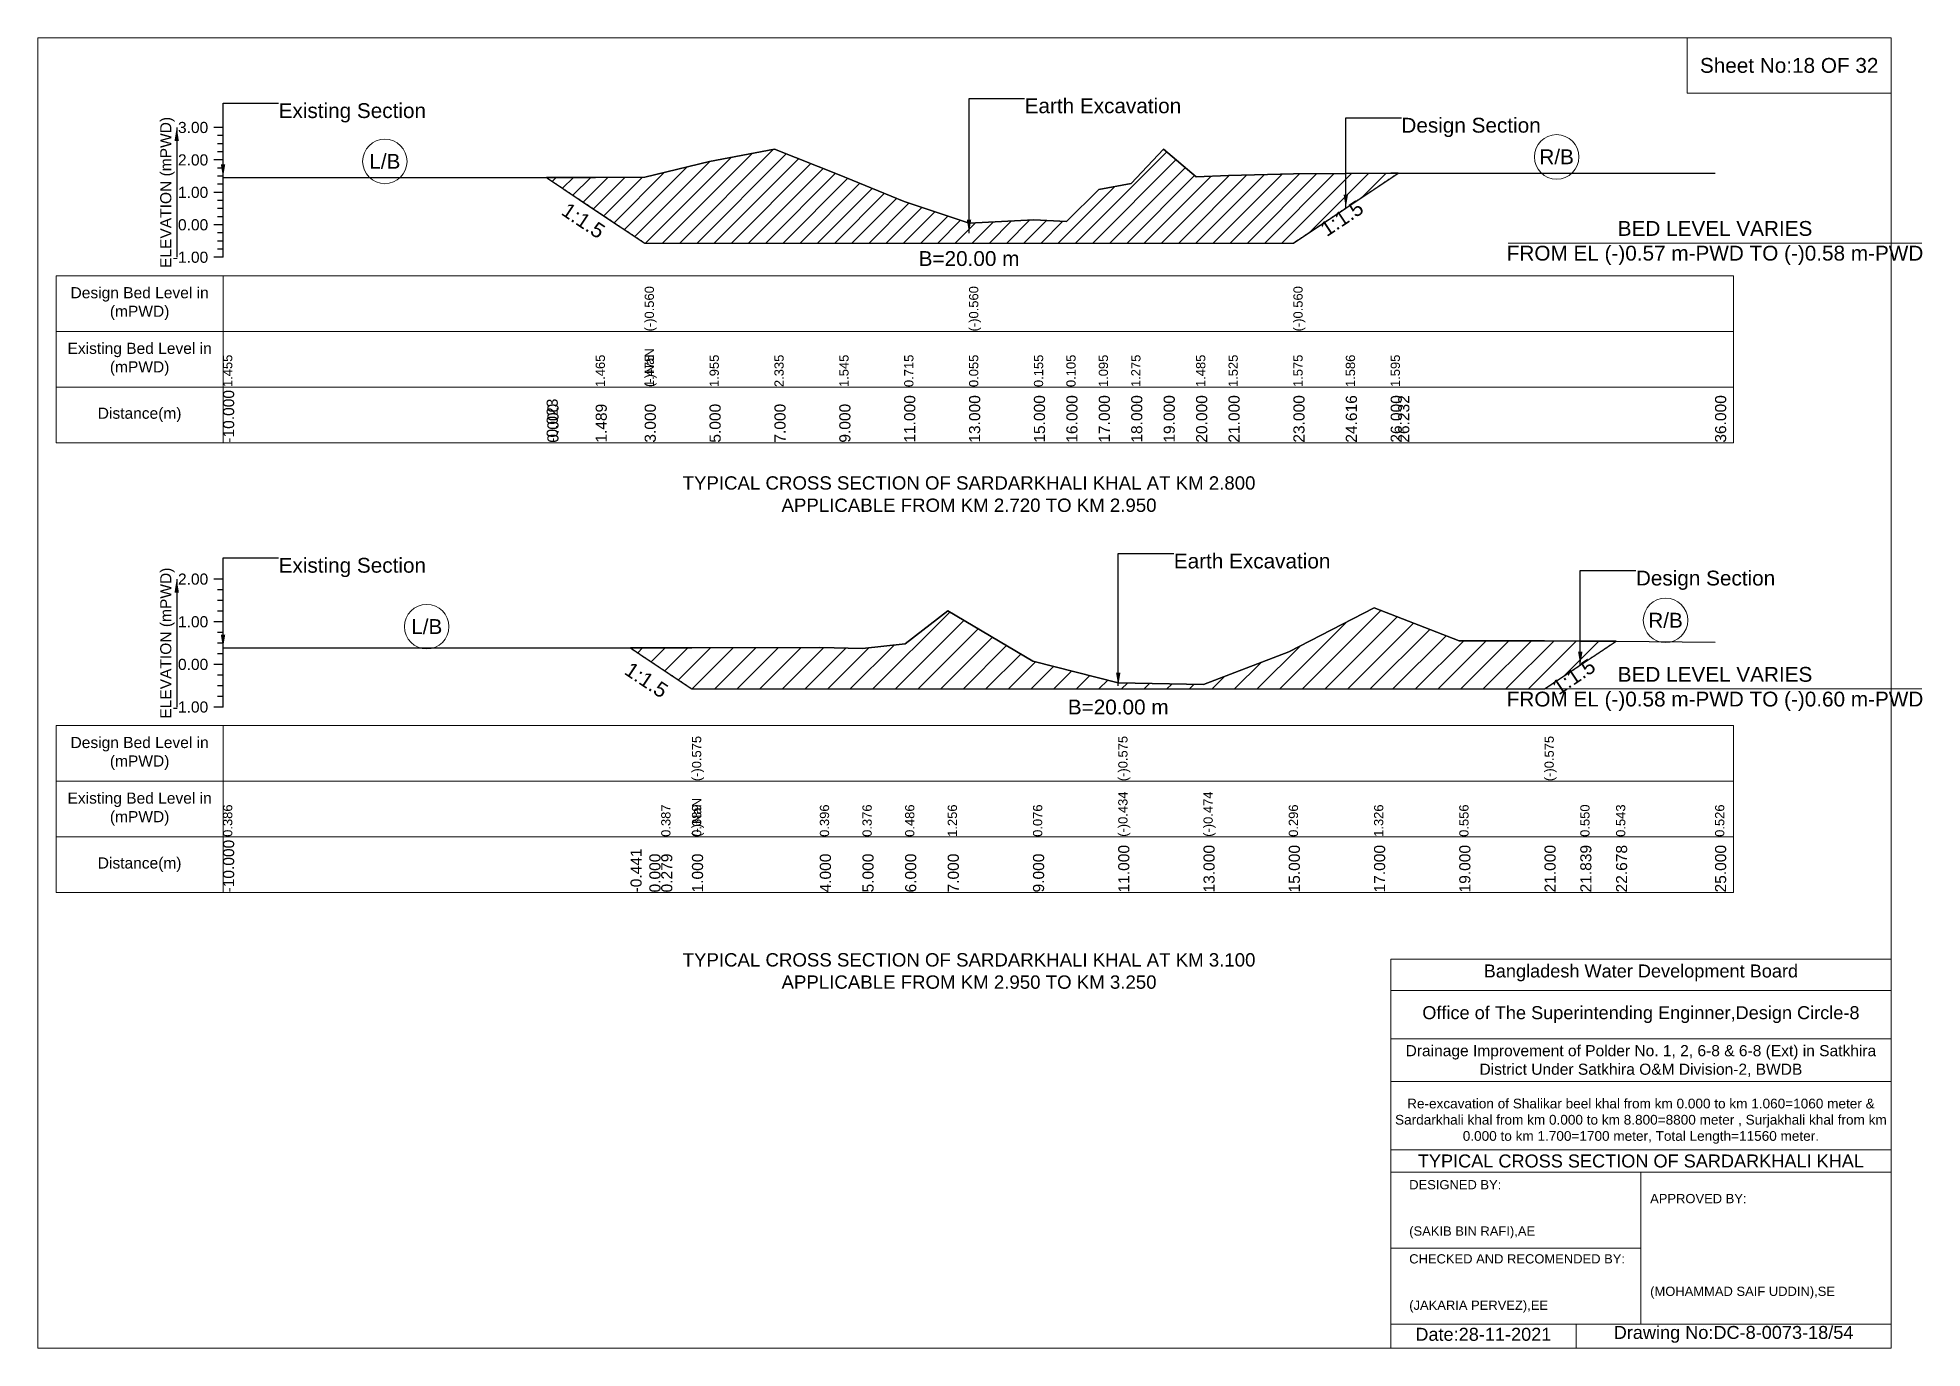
# Model space of a CAD drawing. Header units: inches. Extents: x 93000 to 416000, y -4242 to 0.
# Drawn here: x 270000 to 276101, y -4242 to 0 of the extents above; entities that cross this region are included whole.
import ezdxf

# ---------------------------------------------------------------- set-up
doc = ezdxf.new("R2010")
doc.units = ezdxf.units.IN
doc.header["$LTSCALE"] = 7
doc.header["$MEASUREMENT"] = 0
doc.linetypes.add('DASHED', pattern=[0.75, 0.5, -0.25])
for name, color, linetype, lineweight in [('Cross section Data Border', 7, 'Continuous', 9), ('Cross Section Labels', 7, 'Continuous', 9), ('Design_Bed_Level for Xsection', 7, 'DASHED', 25), ('Existing_Bed_Level for Xsection', 7, 'Continuous', 25), ('Long Section Labels', 7, 'Continuous', 9)]:
    doc.layers.add(name, color=color, linetype=linetype, lineweight=lineweight)
doc.styles.get("Standard").update_dxf_attribs({"font": 'arial.ttf'})
doc.dimstyles.get("Standard").update_dxf_attribs({"dimtxt": 0.18, "dimasz": 0.18, "dimexe": 0.18, "dimexo": 0.0625, "dimgap": 0.09, "dimtad": 0, "dimtih": 1, "dimtoh": 1, "dimdec": 4, "dimzin": 0, "dimdsep": 46, "dimtxsty": 'Standard', "dimcen": 0.09, "dimadec": 0, "dimazin": 0, "dimtfac": 1, "dimtdec": 4, "dimtofl": 0, "dimtmove": 0, "dimatfit": 3, "dimfxl": 0, "dimtolj": 1, "dimtzin": 0, "dimarcsym": 0})

msp = doc.modelspace()

# ---------------------------------------------------------------- texts
at = {"layer": 'Cross section Data Border', "attachment_point": 5}
for s, insert, char_height in [('Sheet No:18 OF 32', (275670, -90), 48), ('Bangladesh Water Development Board', (275190, -3027), 42), ('Office of The Superintending Enginner,Design Circle-8', (275190, -3162), 42)]:
    msp.add_mtext(s, dxfattribs=dict(at, insert=insert, char_height=char_height))
at = {"layer": 'Cross section Data Border'}
for s, insert, char_height, width, attachment_point in [('Design Bed Level in (mPWD)', (270330, -860.8), 36, 480, 5), ('Existing Bed Level in (mPWD)', (270330, -1040.8), 36, 480, 5), ('Distance(m)', (270330, -1220.8), 36, 480, 5), ('Design Bed Level in (mPWD)', (270330, -2316.6), 36, 480, 5), ('Existing Bed Level in (mPWD)', (270330, -2496.6), 36, 480, 5), ('Distance(m)', (270330, -2676.6), 36, 480, 5), ('Drainage Improvement of Polder No. 1, 2, 6-8 & 6-8 (Ext) in Satkhira District Under Satkhira O&M Division-2, BWDB', (275190, -3312), 36, 1680, 5), ('Re-excavation of Shalikar beel khal from km 0.000 to km 1.060=1060 meter & Sardarkhali khal from km 0.000 to km 8.800=8800 meter , Surjakhali khal from km 0.000 to km 1.700=1700 meter, Total Length=11560 meter.', (275190, -3507), 31.4683, 1620, 5), ('TYPICAL CROSS SECTION OF SARDARKHALI KHAL', (275190, -3636), 42, 1680, 5), ('DESIGNED BY:\\P\\P\\P(SAKIB BIN RAFI),AE', (274440, -3792), 30, 840, 4), ('APPROVED BY:\\P\\P\\P\\P\\P\\P(MOHAMMAD SAIF UDDIN),SE', (275220, -3912), 30, 840, 4), ('CHECKED AND RECOMENDED BY:\\P\\P\\P(JAKARIA PERVEZ),EE', (274440, -4032), 30, 840, 4), ('Date:28-11-2021', (274680, -4197), 42, 840, 5), ('Drawing No:DC-8-0073-18/54', (275490, -4197), 42, 1320, 5)]:
    msp.add_mtext(s, dxfattribs=dict(at, insert=insert, char_height=char_height, width=width, attachment_point=attachment_point))
at = {"layer": 'Cross Section Labels'}
for s, insert, char_height, attachment_point in [('Existing Section', (270780, -212), 48, 1), ('Earth Excavation', (273195, -196.3), 48, 1), ('Design Section', (274414.7, -259.3), 48, 1), ('R/B', (274917.2, -385.8), 48, 5), ('L/B', (271123.8, -400.5), 48, 5), ('BED LEVEL VARIES \\PFROM EL (-)0.57 m-PWD TO (-)0.58 m-PWD', (275430, -664.6), 48, 5), ('B=20.00 m', (273015, -690.8), 48, 2), ('TYPICAL CROSS SECTION OF SARDARKHALI KHAL AT KM 2.800\\PAPPLICABLE FROM KM 2.720 TO KM 2.950', (273015, -1477.5), 43.2, 5), ('Existing Section', (270780, -1683.6), 48, 1), ('Earth Excavation', (273678, -1669.8), 48, 1), ('Design Section', (275173.8, -1725), 48, 1), ('L/B', (271259.5, -1906.3), 48, 5), ('R/B', (275269.8, -1885.8), 48, 5), ('BED LEVEL VARIES \\PFROM EL (-)0.58 m-PWD TO (-)0.60 m-PWD', (275430, -2107.9), 48, 5), ('B=20.00 m', (273498, -2142.4), 48, 2), ('TYPICAL CROSS SECTION OF SARDARKHALI KHAL AT KM 3.100\\PAPPLICABLE FROM KM 2.950 TO KM 3.250', (273015, -3021), 43.2, 5)]:
    msp.add_mtext(s, dxfattribs=dict(at, insert=insert, char_height=char_height, attachment_point=attachment_point))
at = {"layer": 'Cross Section Labels', "char_height": 48, "attachment_point": 2}
for insert, rotation in [((271780.1, -571.9), 326.30993), ((274208.5, -564.6), 33.69007), ((274959.3, -2048), 33.69007), ((271984, -2058.9), 326.30993)]:
    msp.add_mtext('1:1.5', dxfattribs=dict(at, insert=insert, rotation=rotation))
at = {"layer": 'Existing_Bed_Level for Xsection', "char_height": 36, "attachment_point": 5, "rotation": 90}
for insert in [(270420, -500.8), (270420, -1959.6)]:
    msp.add_mtext('ELEVATION (mPWD)', dxfattribs=dict(at, insert=insert))
at = {"layer": 'Existing_Bed_Level for Xsection', "char_height": 36, "attachment_point": 6}
for s, insert in [('3.00', (270552, -290.8)), ('2.00', (270552, -395.8)), ('1.00', (270552, -500.8)), ('0.00', (270552, -605.8)), ('-1.00', (270552, -710.8)), ('2.00', (270552, -1752.6)), ('1.00', (270552, -1890.6)), ('0.00', (270552, -2028.6)), ('-1.00', (270552, -2166.6))]:
    msp.add_mtext(s, dxfattribs=dict(at, insert=insert))
at = {"layer": 'Long Section Labels', "attachment_point": 1, "rotation": 90}
for s, insert, char_height in [('(-)0.560', (271965, -950.8), 30), ('(-)0.560', (273015, -950.8), 30), ('(-)0.560', (274065, -950.8), 30), ('1.455', (270600, -1130.8), 30), ('1.455', (270600, -1130.8), 30), ('1.455', (270600, -1130.8), 30), ('1.465', (271806.3, -1130.8), 30), ('(-)NaN', (271965, -1130.8), 30), ('1.475', (271965, -1130.8), 30), ('1.475', (271965, -1130.8), 30), ('1.955', (272175, -1130.8), 30), ('2.335', (272385, -1130.8), 30), ('2.335', (272385, -1130.8), 30), ('1.545', (272595, -1130.8), 30), ('0.715', (272805, -1130.8), 30), ('0.055', (273015, -1130.8), 30), ('0.055', (273015, -1130.8), 30), ('0.055', (273015, -1130.8), 30), ('0.155', (273225, -1130.8), 30), ('0.105', (273330, -1130.8), 30), ('1.095', (273435, -1130.8), 30), ('1.275', (273540, -1130.8), 30), ('1.485', (273750, -1130.8), 30), ('1.525', (273855, -1130.8), 30), ('1.575', (274065, -1130.8), 30), ('1.575', (274065, -1130.8), 30), ('1.575', (274065, -1130.8), 30), ('1.586', (274234.7, -1130.8), 30), ('1.595', (274380, -1130.8), 30), ('1.595', (274380, -1130.8), 30), ('1.595', (274380, -1130.8), 30), ('-10.000', (270600, -1310.8), 36), ('11.000', (272805, -1310.8), 36), ('13.000', (273015, -1310.8), 36), ('13.000', (273015, -1310.8), 36), ('13.000', (273015, -1310.8), 36), ('15.000', (273225, -1310.8), 36), ('16.000', (273330, -1310.8), 36), ('17.000', (273435, -1310.8), 36), ('18.000', (273540, -1310.8), 36), ('19.000', (273645, -1310.8), 36), ('20.000', (273750, -1310.8), 36), ('21.000', (273855, -1310.8), 36), ('23.000', (274065, -1310.8), 36), ('23.000', (274065, -1310.8), 36), ('23.000', (274065, -1310.8), 36), ('24.616', (274234.7, -1310.8), 36), ('26.000', (274380, -1310.8), 36), ('36.000', (275430, -1310.8), 36), ('-0.023', (271647.6, -1310.8), 36), ('0.000', (271650, -1310.8), 36), ('1.489', (271806.3, -1310.8), 36), ('3.000', (271965, -1310.8), 36), ('3.000', (271965, -1310.8), 36), ('3.000', (271965, -1310.8), 36), ('5.000', (272175, -1310.8), 36), ('7.000', (272385, -1310.8), 36), ('9.000', (272595, -1310.8), 36), ('26.232', (274404.4, -1310.8), 36), ('(-)0.575', (272118, -2406.6), 30), ('(-)0.575', (273498, -2406.6), 30), ('(-)0.575', (274878, -2406.6), 30), ('0.386', (270600, -2586.6), 30), ('0.386', (270600, -2586.6), 30), ('0.386', (270600, -2586.6), 30), ('0.387', (272018.5, -2586.6), 30), ('(-)NaN', (272118, -2586.6), 30), ('(-)NaN', (272118, -2586.6), 30), ('0.389', (272118, -2586.6), 30), ('0.389', (272118, -2586.6), 30), ('0.396', (272532, -2586.6), 30), ('0.376', (272670, -2586.6), 30), ('0.486', (272808, -2586.6), 30), ('1.256', (272946, -2586.6), 30), ('0.076', (273222, -2586.6), 30), ('(-)0.434', (273498, -2586.6), 30), ('(-)0.434', (273498, -2586.6), 30), ('(-)0.434', (273498, -2586.6), 30), ('(-)0.474', (273774, -2586.6), 30), ('0.296', (274050, -2586.6), 30), ('1.326', (274326, -2586.6), 30), ('0.556', (274602, -2586.6), 30), ('0.556', (274602, -2586.6), 30), ('0.556', (274602, -2586.6), 30), ('0.550', (274993.8, -2586.6), 30), ('0.543', (275109.5, -2586.6), 30), ('0.526', (275430, -2586.6), 30), ('-10.000', (270600, -2766.6), 36), ('11.000', (273498, -2766.6), 36), ('11.000', (273498, -2766.6), 36), ('11.000', (273498, -2766.6), 36), ('13.000', (273774, -2766.6), 36), ('15.000', (274050, -2766.6), 36), ('17.000', (274326, -2766.6), 36), ('19.000', (274602, -2766.6), 36), ('21.000', (274878, -2766.6), 36), ('21.000', (274878, -2766.6), 36), ('21.000', (274878, -2766.6), 36), ('21.839', (274993.8, -2766.6), 36), ('22.678', (275109.5, -2766.6), 36), ('25.000', (275430, -2766.6), 36), ('-0.441', (271919.1, -2766.6), 36), ('0.000', (271980, -2766.6), 36), ('0.279', (272018.5, -2766.6), 36), ('1.000', (272118, -2766.6), 36), ('1.000', (272118, -2766.6), 36), ('1.000', (272118, -2766.6), 36), ('4.000', (272532, -2766.6), 36), ('5.000', (272670, -2766.6), 36), ('6.000', (272808, -2766.6), 36), ('7.000', (272946, -2766.6), 36), ('9.000', (273222, -2766.6), 36)]:
    msp.add_mtext(s, dxfattribs=dict(at, insert=insert, char_height=char_height))

# ---------------------------------------------------------------- hatches: boundary and pattern name
at = {"layer": 'Existing_Bed_Level for Xsection'}
h = msp.add_hatch(dxfattribs=at)
h.set_pattern_fill('ANSI31', color=256, scale=315, style=0)
h.paths.add_polyline_path([(271647.6, -453), (271650, -454.6), (271806.3, -558.8), (271965, -664.6), (272175, -664.6), (272385, -664.6), (272595, -664.6), (272805, -664.6), (273015, -664.6), (273225, -664.6), (273330, -664.6), (273435, -664.6), (273540, -664.6), (273645, -664.6), (273750, -664.6), (273855, -664.6), (274065, -664.6), (274234.7, -551.4), (274380, -454.6), (274404.4, -438.3), (274380, -438.3), (274234.7, -439.3), (274065, -440.4), (273855, -445.6), (273750, -449.9), (273645, -360.6), (273540, -471.9), (273435, -490.8), (273330, -594.8), (273225, -589.5), (273015, -600), (272805, -530.7), (272595, -443.6), (272385, -360.6), (272175, -400.5), (271965, -450.9), (271806.3, -452), (271650, -453)])
h = msp.add_hatch(dxfattribs=at)
h.set_pattern_fill('ANSI31', color=256, scale=414, style=0)
h.paths.add_polyline_path([(271919.1, -1975.3), (271980, -2015.9), (272018.5, -2041.6), (272118, -2107.9), (272532, -2107.9), (272670, -2107.9), (272808, -2107.9), (272946, -2107.9), (273222, -2107.9), (273498, -2107.9), (273774, -2107.9), (274050, -2107.9), (274326, -2107.9), (274602, -2107.9), (274878, -2107.9), (274993.8, -2030.8), (275109.5, -1953.6), (274993.8, -1952.7), (274878, -1951.9), (274602, -1951.9), (274326, -1845.6), (274050, -1987.7), (273774, -2094), (273498, -2088.5), (273222, -2018.1), (272946, -1855.3), (272808, -1961.5), (272670, -1976.7), (272532, -1973.9), (272118, -1975), (272018.5, -1975.2), (271980, -1975.3)])

# ---------------------------------------------------------------- linework, layer by layer
at = {"layer": 'Cross section Data Border'}
for points in [[(270000, 0), (276000, 0), (276000, -4242), (270000, -4242)], [(275340, 0), (276000, 0), (276000, -180), (275340, -180)], [(270060, -770.8), (275490, -770.8), (275490, -1310.8), (270060, -1310.8)], [(270060, -2226.6), (275490, -2226.6), (275490, -2766.6), (270060, -2766.6)]]:
    msp.add_lwpolyline(points, close=True, dxfattribs=at)
for points in [[(270600, -770.8), (270600, -1310.8)], [(270060, -950.8), (275490, -950.8)], [(270060, -1130.8), (275490, -1130.8)], [(270600, -2226.6), (270600, -2766.6)], [(270060, -2406.6), (275490, -2406.6)], [(270060, -2586.6), (275490, -2586.6)], [(274380, -4242), (274380, -2982), (276000, -2982)], [(274380, -3084), (276000, -3084)], [(274380, -3240), (276000, -3240)], [(274380, -3378), (276000, -3378)], [(274380, -3600), (276000, -3600)], [(274380, -3672), (276000, -3672)], [(275190, -3672), (275190, -4164)], [(274380, -3918), (275190, -3918)], [(274380, -4164), (276000, -4164)], [(274980, -4164), (274980, -4242)]]:
    msp.add_lwpolyline(points, dxfattribs=at)
at = {"layer": 'Cross Section Labels'}
for points in [[(274760.2, -664.6), (276099.8, -664.6)], [(274760.2, -2107.9), (276099.8, -2107.9)]]:
    msp.add_lwpolyline(points, dxfattribs=at)
for centre in [(271123.8, -400.5), (274917.2, -385.8), (275269.8, -1885.8), (271259.5, -1906.3)]:
    msp.add_circle(centre, 72, dxfattribs=at)
at = {"layer": 'Design_Bed_Level for Xsection'}
for points in [[(271647.6, -453), (271806.3, -558.8), (271965, -664.6), (273015, -664.6), (274065, -664.6), (274234.7, -551.4), (274404.4, -438.3)], [(271919.1, -1975.3), (272018.5, -2041.6), (272118, -2107.9), (273498, -2107.9), (274878, -2107.9), (274993.8, -2030.8), (275109.5, -1953.6)]]:
    msp.add_lwpolyline(points, dxfattribs=at)
at = {"layer": 'Existing_Bed_Level for Xsection'}
for points in [[(270600, -290.8), (270570, -290.8)], [(270600, -710.8), (270600, -605.8), (270600, -500.8), (270600, -395.8), (270600, -290.8)], [(270600, -317), (270582, -317)], [(270600, -343.3), (270582, -343.3)], [(270600, -453), (271647.6, -453), (271650, -453), (271806.3, -452), (271965, -450.9), (271965, -450.9), (272175, -400.5), (272385, -360.6), (272595, -443.6), (272805, -530.7), (273015, -600), (273015, -600), (273225, -589.5), (273330, -594.8), (273435, -490.8), (273540, -471.9), (273645, -360.6), (273750, -449.9), (273855, -445.6), (274065, -440.4), (274065, -440.4), (274234.7, -439.3), (274380, -438.3), (274404.4, -438.3), (275430, -438.3)], [(270600, -395.8), (270570, -395.8)], [(270600, -369.5), (270582, -369.5)], [(270600, -422), (270582, -422)], [(270600, -448.3), (270582, -448.3)], [(270600, -474.5), (270582, -474.5)], [(270600, -500.8), (270570, -500.8)], [(270600, -527), (270582, -527)], [(270600, -605.8), (270570, -605.8)], [(270600, -553.3), (270582, -553.3)], [(270600, -579.5), (270582, -579.5)], [(270600, -632), (270582, -632)], [(270600, -658.3), (270582, -658.3)], [(270600, -710.8), (270570, -710.8)], [(270600, -684.5), (270582, -684.5)], [(270600, -1752.6), (270570, -1752.6)], [(270600, -2166.6), (270600, -2028.6), (270600, -1890.6), (270600, -1752.6)], [(270600, -1787.1), (270582, -1787.1)], [(270600, -1821.6), (270582, -1821.6)], [(270600, -1890.6), (270570, -1890.6)], [(270600, -1856.1), (270582, -1856.1)], [(270600, -1975.3), (271919.1, -1975.3), (271980, -1975.3), (272018.5, -1975.2), (272118, -1975), (272118, -1975), (272532, -1973.9), (272670, -1976.7), (272808, -1961.5), (272946, -1855.3), (273222, -2018.1), (273498, -2088.5), (273498, -2088.5), (273774, -2094), (274050, -1987.7), (274326, -1845.6), (274602, -1951.9), (274878, -1951.9), (274878, -1951.9), (274993.8, -1952.7), (275109.5, -1953.6), (275430, -1956)], [(270600, -1925.1), (270582, -1925.1)], [(270600, -1959.6), (270582, -1959.6)], [(270600, -1994.1), (270582, -1994.1)], [(270600, -2028.6), (270570, -2028.6)], [(270600, -2063.1), (270582, -2063.1)], [(270600, -2097.6), (270582, -2097.6)], [(270600, -2132.1), (270582, -2132.1)], [(270600, -2166.6), (270570, -2166.6)]]:
    msp.add_lwpolyline(points, dxfattribs=at)
for points in [[(271647.6, -453), (271647.6, -453), (271650, -454.6), (271806.3, -558.8), (271965, -664.6), (271965, -664.6), (272175, -664.6), (272385, -664.6), (272595, -664.6), (272805, -664.6), (273015, -664.6), (273015, -664.6), (273225, -664.6), (273330, -664.6), (273435, -664.6), (273540, -664.6), (273645, -664.6), (273750, -664.6), (273855, -664.6), (274065, -664.6), (274065, -664.6), (274234.7, -551.4), (274380, -454.6), (274404.4, -438.3), (274380, -438.3), (274234.7, -439.3), (274065, -440.4), (274065, -440.4), (273855, -445.6), (273750, -449.9), (273645, -360.6), (273540, -471.9), (273435, -490.8), (273330, -594.8), (273225, -589.5), (273015, -600), (273015, -600), (272805, -530.7), (272595, -443.6), (272385, -360.6), (272175, -400.5), (271965, -450.9), (271965, -450.9), (271806.3, -452), (271650, -453), (271647.6, -453)], [(271919.1, -1975.3), (271919.1, -1975.3), (271980, -2015.9), (272018.5, -2041.6), (272118, -2107.9), (272118, -2107.9), (272532, -2107.9), (272670, -2107.9), (272808, -2107.9), (272946, -2107.9), (273222, -2107.9), (273498, -2107.9), (273498, -2107.9), (273774, -2107.9), (274050, -2107.9), (274326, -2107.9), (274602, -2107.9), (274878, -2107.9), (274878, -2107.9), (274993.8, -2030.8), (275109.5, -1953.6), (274993.8, -1952.7), (274878, -1951.9), (274878, -1951.9), (274602, -1951.9), (274326, -1845.6), (274050, -1987.7), (273774, -2094), (273498, -2088.5), (273498, -2088.5), (273222, -2018.1), (272946, -1855.3), (272808, -1961.5), (272670, -1976.7), (272532, -1973.9), (272118, -1975), (272118, -1975), (272018.5, -1975.2), (271980, -1975.3), (271919.1, -1975.3)]]:
    msp.add_lwpolyline(points, close=True, dxfattribs=at)

msp.set_redraw_order([(e.dxf.handle, doc.entitydb.next_handle()) for e in msp.query("TEXT MTEXT ATTDEF DIMENSION ARC_DIMENSION")])  # texts and dimensions are drawn at this point

# ---------------------------------------------------------------- leaders
at = {"layer": 'Cross Section Labels', "annotation_type": 0, "has_hookline": 1, "hookline_direction": 0}
for points, text_width in [([(270600, -453), (270600, -212), (270779.9, -212)], 467.2), ([(273015, -632.3), (273015, -196.3), (273194.9, -196.3)], 497), ([(274234.7, -551.4), (274234.7, -259.3), (274414.6, -259.3)], 441.2), ([(270600, -1975.3), (270600, -1683.6), (270779.9, -1683.6)], 467.2), ([(273498, -2098.2), (273498, -1669.8), (273677.9, -1669.8)], 497), ([(274993.8, -2030.8), (274993.8, -1725), (275173.7, -1725)], 441.2)]:
    msp.add_leader(points, dimstyle='Standard', override={"dimasz": 43.2}, dxfattribs=dict(at, text_width=text_width))
at = {"layer": 'Existing_Bed_Level for Xsection'}
for points in [[(270450, -290.8), (270450, -710.8)], [(270450, -1752.6), (270450, -2166.6)]]:
    msp.add_leader(points, dimstyle='Standard', override={"dimasz": 43.2}, dxfattribs=at)

doc.saveas('drawing.dxf')
